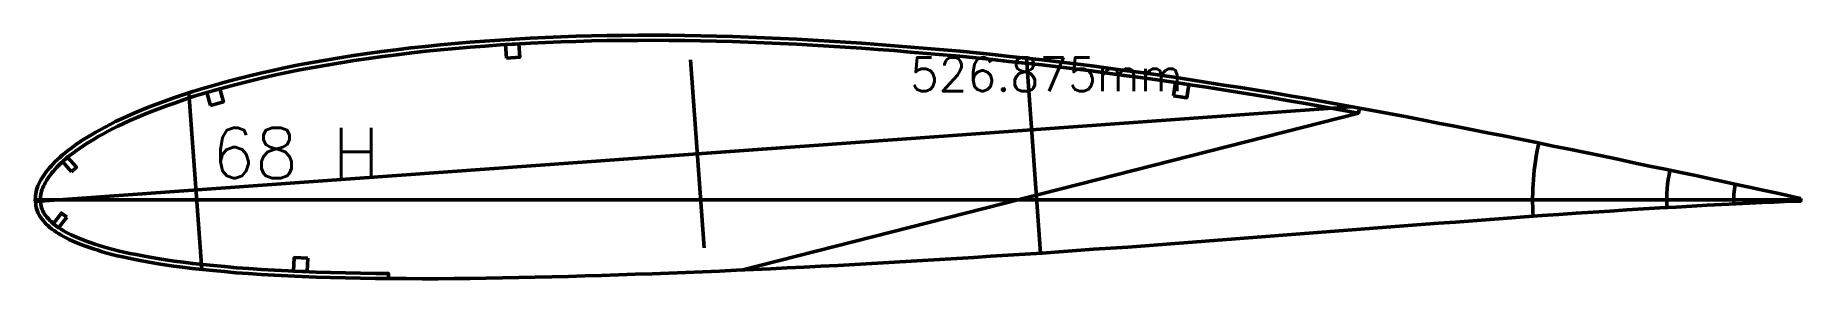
# Model space of a CAD drawing. Header units: metres. Extents: x -405 to 675, y -15418 to 133.
# Drawn here: x -198 to 329, y -13424 to -13351 of the extents above; entities that cross this region are included whole.
import ezdxf
from ezdxf.enums import TextEntityAlignment as Align

# ---------------------------------------------------------------- set-up
doc = ezdxf.new("R2010")
doc.units = ezdxf.units.M
for name, color, linetype, lineweight in [('FoilLayer', 7, 'Continuous', 50), ('RefFoilLayer', 7, 'Continuous', 50), ('StringerLayer', 7, 'Continuous', 50), ('SubLayer', 7, 'Continuous', 50), ('TextLayer', 7, 'Continuous', 50)]:
    doc.layers.add(name, color=color, linetype=linetype, lineweight=lineweight)
doc.styles.add('MSゴシック', font='romans')

msp = doc.modelspace()

# ---------------------------------------------------------------- texts
at = {"layer": 'TextLayer', "style": 'MSゴシック'}
msp.add_text('526.875mm', height=10, dxfattribs=at).set_placement((144.89, -13370.57), align=Align.BOTTOM_RIGHT)
msp.add_text('68 H', height=15, dxfattribs=at).set_placement((-144.89, -13393.55))

# ---------------------------------------------------------------- linework, layer by layer
at = {"layer": 'FoilLayer'}
msp.add_line((197.32, -13374.13), (13.17, -13421.01), dxfattribs=at)
msp.add_lwpolyline([(329.3, -13399.6), (327.48, -13399.21), (324.57, -13398.58), (321.42, -13397.89), (318.04, -13397.14), (314.42, -13396.37), (310.58, -13395.54), (306.54, -13394.66), (302.33, -13393.74), (297.97, -13392.81), (293.48, -13391.87), (288.88, -13390.92), (284.22, -13389.94), (279.5, -13388.94), (274.73, -13387.92), (269.93, -13386.92), (265.1, -13385.93), (260.24, -13384.95), (255.38, -13383.96), (250.5, -13382.95), (245.62, -13381.94), (240.73, -13380.95), (235.83, -13379.98), (230.92, -13379.04), (226.01, -13378.08), (221.11, -13377.1), (216.2, -13376.13), (211.29, -13375.16), (206.38, -13374.23), (201.46, -13373.34), (197.58, -13372.66), (197.32, -13374.13), (196.27, -13373.95), (191.34, -13373.06), (186.42, -13372.17), (181.51, -13371.29), (176.6, -13370.42), (171.68, -13369.59), (166.76, -13368.79), (161.83, -13368.01), (156.9, -13367.22), (151.98, -13366.43), (147.06, -13365.66), (142.15, -13364.92), (137.22, -13364.22), (132.29, -13363.53), (127.37, -13362.86), (122.45, -13362.19), (117.54, -13361.53), (112.62, -13360.91), (107.71, -13360.32), (102.79, -13359.76), (97.87, -13359.22), (92.96, -13358.67), (88.06, -13358.15), (83.16, -13357.64), (78.27, -13357.17), (73.37, -13356.73), (68.48, -13356.3), (63.59, -13355.89), (58.71, -13355.48), (53.84, -13355.1), (48.97, -13354.75), (44.12, -13354.44), (39.26, -13354.14), (34.42, -13353.85), (29.59, -13353.59), (24.77, -13353.35), (19.97, -13353.13), (15.19, -13352.94), (10.43, -13352.78), (5.7, -13352.65), (0.99, -13352.54), (-3.7, -13352.46), (-8.37, -13352.4), (-13.04, -13352.39), (-17.69, -13352.4), (-22.33, -13352.43), (-26.95, -13352.49), (-31.55, -13352.58), (-36.14, -13352.7), (-40.72, -13352.86), (-45.28, -13353.04), (-49.82, -13353.26), (-54.34, -13353.51), (-58.84, -13353.79), (-63.32, -13354.11), (-67.78, -13354.45), (-72.21, -13354.83), (-76.62, -13355.23), (-80.99, -13355.68), (-85.34, -13356.17), (-89.66, -13356.68), (-93.94, -13357.22), (-98.18, -13357.79), (-102.37, -13358.41), (-106.51, -13359.08), (-110.61, -13359.79), (-114.65, -13360.5), (-118.62, -13361.23), (-122.52, -13362), (-126.33, -13362.82), (-130.05, -13363.69), (-133.69, -13364.58), (-137.22, -13365.48), (-140.65, -13366.38), (-143.94, -13367.28), (-147.11, -13368.19), (-150.14, -13369.12), (-153.02, -13370.07), (-155.77, -13371.02), (-158.38, -13371.96), (-160.85, -13372.88), (-163.19, -13373.79), (-165.39, -13374.67), (-167.46, -13375.53), (-169.4, -13376.37), (-171.22, -13377.2), (-172.93, -13378.02), (-174.54, -13378.82), (-176.04, -13379.61), (-177.46, -13380.38), (-178.79, -13381.14), (-180.04, -13381.88), (-181.23, -13382.61), (-182.35, -13383.31), (-183.4, -13384), (-184.39, -13384.66), (-185.33, -13385.32), (-186.21, -13385.97), (-187.04, -13386.61), (-187.83, -13387.24), (-188.57, -13387.86), (-189.26, -13388.46), (-189.92, -13389.07), (-190.54, -13389.67), (-191.12, -13390.26), (-191.66, -13390.85), (-192.17, -13391.43), (-192.65, -13392.01), (-193.09, -13392.58), (-193.5, -13393.14), (-193.88, -13393.7), (-194.24, -13394.26), (-194.56, -13394.82), (-194.87, -13395.37), (-195.14, -13395.91), (-195.37, -13396.42), (-195.56, -13396.9), (-195.71, -13397.41), (-195.83, -13397.94), (-195.92, -13398.48), (-196, -13399.04), (-196.06, -13399.48), (-196.08, -13400), (-196.03, -13400.41), (-195.97, -13400.94), (-195.91, -13401.44), (-195.82, -13401.94), (-195.71, -13402.41), (-195.55, -13402.89), (-195.35, -13403.37), (-195.11, -13403.83), (-194.81, -13404.31), (-194.47, -13404.78), (-194.09, -13405.26), (-193.68, -13405.73), (-193.25, -13406.2), (-192.77, -13406.65), (-192.26, -13407.11), (-191.72, -13407.55), (-191.14, -13407.99), (-190.52, -13408.41), (-189.86, -13408.84), (-189.17, -13409.26), (-188.43, -13409.67), (-187.65, -13410.08), (-186.83, -13410.49), (-185.98, -13410.9), (-185.08, -13411.3), (-184.13, -13411.7), (-183.13, -13412.1), (-182.07, -13412.5), (-180.95, -13412.89), (-179.77, -13413.29), (-178.53, -13413.69), (-177.22, -13414.08), (-175.83, -13414.48), (-174.36, -13414.87), (-172.8, -13415.26), (-171.15, -13415.65), (-169.38, -13416.03), (-167.49, -13416.41), (-165.5, -13416.81), (-163.38, -13417.19), (-161.13, -13417.58), (-158.73, -13417.96), (-156.18, -13418.32), (-153.47, -13418.67), (-150.6, -13419.01), (-147.56, -13419.33), (-144.36, -13419.66), (-141.01, -13419.99), (-137.51, -13420.3), (-133.86, -13420.58), (-130.07, -13420.83), (-126.15, -13421.04), (-122.1, -13421.23), (-117.95, -13421.43), (-113.72, -13421.61), (-109.4, -13421.77), (-105, -13421.88), (-100.53, -13421.96), (-95.99, -13422.01), (-92.19, -13422.04), (-92.2, -13423.54), (-91.41, -13423.54), (-86.77, -13423.58), (-82.08, -13423.6), (-77.35, -13423.59), (-72.59, -13423.55), (-67.8, -13423.49), (-62.98, -13423.42), (-58.13, -13423.35), (-53.25, -13423.28), (-48.35, -13423.18), (-43.43, -13423.06), (-38.49, -13422.93), (-33.53, -13422.78), (-28.55, -13422.62), (-23.55, -13422.46), (-18.54, -13422.29), (-13.52, -13422.11), (-8.49, -13421.92), (-3.44, -13421.72), (1.61, -13421.52), (6.66, -13421.3), (11.72, -13421.08), (16.76, -13420.85), (21.8, -13420.62), (26.83, -13420.38), (31.87, -13420.14), (36.9, -13419.88), (41.94, -13419.61), (46.99, -13419.33), (52.05, -13419.04), (57.11, -13418.77), (62.17, -13418.49), (67.25, -13418.2), (72.32, -13417.88), (77.4, -13417.55), (82.49, -13417.22), (87.59, -13416.91), (92.69, -13416.6), (97.79, -13416.28), (102.9, -13415.93), (108.01, -13415.55), (113.13, -13415.17), (118.25, -13414.82), (123.38, -13414.48), (128.51, -13414.13), (133.64, -13413.75), (138.77, -13413.34), (143.9, -13412.94), (149.04, -13412.55), (154.19, -13412.18), (159.33, -13411.81), (164.48, -13411.42), (169.63, -13411), (174.78, -13410.58), (179.93, -13410.18), (185.08, -13409.79), (190.23, -13409.41), (195.39, -13409.04), (200.55, -13408.64), (205.7, -13408.22), (210.85, -13407.81), (216.01, -13407.42), (221.16, -13407.03), (226.32, -13406.67), (231.47, -13406.28), (236.61, -13405.88), (241.76, -13405.49), (246.89, -13405.11), (252.02, -13404.75), (257.14, -13404.41), (262.25, -13404.06), (267.33, -13403.72), (272.39, -13403.38), (277.41, -13403.06), (282.39, -13402.75), (287.29, -13402.45), (292.12, -13402.19), (296.83, -13401.93), (301.4, -13401.68), (305.81, -13401.44), (310.03, -13401.23), (314.01, -13401.05), (317.76, -13400.88), (321.25, -13400.72), (324.48, -13400.58), (327.45, -13400.47), (329.3, -13400.4)], close=True, dxfattribs=at)
at = {"layer": 'RefFoilLayer'}
msp.add_lwpolyline([(329.3, -13399.6), (327.48, -13399.21), (324.57, -13398.58), (321.42, -13397.89), (318.04, -13397.14), (314.42, -13396.37), (310.58, -13395.54), (306.54, -13394.66), (302.33, -13393.74), (297.97, -13392.81), (293.48, -13391.87), (288.88, -13390.92), (284.22, -13389.94), (279.5, -13388.94), (274.73, -13387.92), (269.93, -13386.92), (265.1, -13385.93), (260.24, -13384.95), (255.38, -13383.96), (250.5, -13382.95), (245.62, -13381.94), (240.73, -13380.95), (235.83, -13379.98), (230.92, -13379.04), (226.01, -13378.08), (221.11, -13377.1), (216.2, -13376.13), (211.29, -13375.16), (206.38, -13374.23), (201.46, -13373.34), (196.53, -13372.47), (191.61, -13371.59), (186.69, -13370.7), (181.77, -13369.81), (176.85, -13368.94), (171.92, -13368.11), (166.99, -13367.31), (162.06, -13366.53), (157.14, -13365.74), (152.21, -13364.95), (147.29, -13364.18), (142.36, -13363.44), (137.43, -13362.73), (132.5, -13362.05), (127.57, -13361.37), (122.65, -13360.7), (117.72, -13360.04), (112.8, -13359.42), (107.88, -13358.83), (102.96, -13358.27), (98.04, -13357.73), (93.12, -13357.18), (88.21, -13356.65), (83.31, -13356.15), (78.4, -13355.68), (73.5, -13355.23), (68.6, -13354.81), (63.71, -13354.39), (58.83, -13353.99), (53.95, -13353.61), (49.07, -13353.26), (44.21, -13352.94), (39.35, -13352.64), (34.5, -13352.36), (29.66, -13352.09), (24.83, -13351.85), (20.02, -13351.63), (15.24, -13351.44), (10.48, -13351.28), (5.74, -13351.15), (1.02, -13351.04), (-3.68, -13350.96), (-8.37, -13350.9), (-13.04, -13350.89), (-17.7, -13350.9), (-22.35, -13350.93), (-26.98, -13350.99), (-31.59, -13351.08), (-36.19, -13351.2), (-40.78, -13351.36), (-45.35, -13351.55), (-49.9, -13351.76), (-54.43, -13352.01), (-58.94, -13352.3), (-63.44, -13352.61), (-67.91, -13352.95), (-72.35, -13353.34), (-76.77, -13353.74), (-81.16, -13354.19), (-85.52, -13354.68), (-89.85, -13355.19), (-94.14, -13355.73), (-98.39, -13356.31), (-102.6, -13356.93), (-106.76, -13357.6), (-110.87, -13358.31), (-114.92, -13359.03), (-118.91, -13359.76), (-122.83, -13360.54), (-126.67, -13361.36), (-130.41, -13362.23), (-134.06, -13363.12), (-137.6, -13364.03), (-141.04, -13364.93), (-144.36, -13365.84), (-147.55, -13366.76), (-150.6, -13367.7), (-153.51, -13368.65), (-156.28, -13369.6), (-158.91, -13370.55), (-161.4, -13371.49), (-163.75, -13372.4), (-165.96, -13373.29), (-168.06, -13374.16), (-170.02, -13375.01), (-171.87, -13375.85), (-173.6, -13376.68), (-175.23, -13377.49), (-176.76, -13378.3), (-178.2, -13379.08), (-179.55, -13379.85), (-180.83, -13380.6), (-182.03, -13381.34), (-183.17, -13382.05), (-184.24, -13382.75), (-185.26, -13383.44), (-186.22, -13384.11), (-187.12, -13384.78), (-187.98, -13385.44), (-188.79, -13386.09), (-189.56, -13386.73), (-190.28, -13387.36), (-190.96, -13388), (-191.61, -13388.62), (-192.22, -13389.24), (-192.79, -13389.86), (-193.33, -13390.48), (-193.84, -13391.09), (-194.31, -13391.7), (-194.75, -13392.3), (-195.15, -13392.9), (-195.53, -13393.5), (-195.88, -13394.1), (-196.21, -13394.7), (-196.51, -13395.29), (-196.78, -13395.89), (-197, -13396.49), (-197.18, -13397.09), (-197.31, -13397.68), (-197.41, -13398.27), (-197.49, -13398.87), (-197.55, -13399.42), (-197.58, -13400), (-197.52, -13400.56), (-197.46, -13401.13), (-197.39, -13401.71), (-197.28, -13402.3), (-197.13, -13402.89), (-196.93, -13403.48), (-196.68, -13404.06), (-196.38, -13404.64), (-196.03, -13405.18), (-195.65, -13405.72), (-195.22, -13406.25), (-194.77, -13406.76), (-194.29, -13407.28), (-193.77, -13407.78), (-193.21, -13408.27), (-192.62, -13408.75), (-191.99, -13409.22), (-191.33, -13409.68), (-190.63, -13410.12), (-189.9, -13410.56), (-189.13, -13411), (-188.32, -13411.42), (-187.48, -13411.85), (-186.59, -13412.27), (-185.66, -13412.68), (-184.68, -13413.1), (-183.65, -13413.51), (-182.57, -13413.91), (-181.43, -13414.31), (-180.23, -13414.72), (-178.96, -13415.12), (-177.63, -13415.52), (-176.22, -13415.93), (-174.72, -13416.33), (-173.14, -13416.72), (-171.46, -13417.11), (-169.68, -13417.5), (-167.78, -13417.88), (-165.77, -13418.28), (-163.63, -13418.67), (-161.36, -13419.06), (-158.94, -13419.44), (-156.37, -13419.81), (-153.65, -13420.16), (-150.76, -13420.5), (-147.71, -13420.82), (-144.51, -13421.15), (-141.14, -13421.48), (-137.62, -13421.8), (-133.96, -13422.07), (-130.15, -13422.32), (-126.22, -13422.54), (-122.17, -13422.73), (-118.02, -13422.92), (-113.77, -13423.11), (-109.43, -13423.27), (-105.02, -13423.38), (-100.54, -13423.46), (-96, -13423.51), (-91.41, -13423.54), (-86.77, -13423.58), (-82.08, -13423.6), (-77.35, -13423.59), (-72.59, -13423.55), (-67.8, -13423.49), (-62.98, -13423.42), (-58.13, -13423.35), (-53.25, -13423.28), (-48.35, -13423.18), (-43.43, -13423.06), (-38.49, -13422.93), (-33.53, -13422.78), (-28.55, -13422.62), (-23.55, -13422.46), (-18.54, -13422.29), (-13.52, -13422.11), (-8.49, -13421.92), (-3.44, -13421.72), (1.61, -13421.52), (6.66, -13421.3), (11.72, -13421.08), (16.76, -13420.85), (21.8, -13420.62), (26.83, -13420.38), (31.87, -13420.14), (36.9, -13419.88), (41.94, -13419.61), (46.99, -13419.33), (52.05, -13419.04), (57.11, -13418.77), (62.17, -13418.49), (67.25, -13418.2), (72.32, -13417.88), (77.4, -13417.55), (82.49, -13417.22), (87.59, -13416.91), (92.69, -13416.6), (97.79, -13416.28), (102.9, -13415.93), (108.01, -13415.55), (113.13, -13415.17), (118.25, -13414.82), (123.38, -13414.48), (128.51, -13414.13), (133.64, -13413.75), (138.77, -13413.34), (143.9, -13412.94), (149.04, -13412.55), (154.19, -13412.18), (159.33, -13411.81), (164.48, -13411.42), (169.63, -13411), (174.78, -13410.58), (179.93, -13410.18), (185.08, -13409.79), (190.23, -13409.41), (195.39, -13409.04), (200.55, -13408.64), (205.7, -13408.22), (210.85, -13407.81), (216.01, -13407.42), (221.16, -13407.03), (226.32, -13406.67), (231.47, -13406.28), (236.61, -13405.88), (241.76, -13405.49), (246.89, -13405.11), (252.02, -13404.75), (257.14, -13404.41), (262.25, -13404.06), (267.33, -13403.72), (272.39, -13403.38), (277.41, -13403.06), (282.39, -13402.75), (287.29, -13402.45), (292.12, -13402.19), (296.83, -13401.93), (301.4, -13401.68), (305.81, -13401.44), (310.03, -13401.23), (314.01, -13401.05), (317.76, -13400.88), (321.25, -13400.72), (324.48, -13400.58), (327.45, -13400.47), (329.3, -13400.4)], close=True, dxfattribs=at)
at = {"layer": 'StringerLayer'}
for points in [[(-56.97, -13357.68), (-52.98, -13357.43), (-53.23, -13353.44), (-57.22, -13353.69), (-56.97, -13357.68)], [(142.09, -13368.96), (146.05, -13369.56), (146.65, -13365.6), (142.69, -13365), (142.09, -13368.96)], [(-145.29, -13371.83), (-141.44, -13370.72), (-142.55, -13366.88), (-146.4, -13367.98), (-145.29, -13371.83)], [(-186.81, -13391.63), (-185.31, -13390.32), (-187.94, -13387.3), (-189.44, -13388.62), (-186.81, -13391.63)], [(-188.2, -13405.19), (-189.8, -13403.99), (-192.21, -13407.18), (-190.61, -13408.39), (-188.2, -13405.19)], [(-116.29, -13417.5), (-120.29, -13417.31), (-120.48, -13421.31), (-116.48, -13421.49), (-116.29, -13417.5)]]:
    msp.add_lwpolyline(points, dxfattribs=at)
at = {"layer": 'SubLayer'}
for p, q in [((-2.02, -13358.25), (2.02, -13414.36)), ((98.2, -13357.74), (102.4, -13415.96)), ((-151.71, -13368.06), (-147.9, -13420.8)), ((195.13, -13372.22), (-197.52, -13400.56)), ((-27.47, -13388.29), (27.47, -13384.32)), ((-197.58, -13400), (329.3, -13400))]:
    msp.add_line(p, q, dxfattribs=at)
for radius, start, end in [(80, 167.7843, -176.466), (40, 167.2992, -176.6508), (20, 166.6363, -176.3786)]:
    msp.add_arc((329.3, -13400), radius, start, end, dxfattribs=at)

msp.set_redraw_order([(e.dxf.handle, doc.entitydb.next_handle()) for e in msp.query("TEXT MTEXT ATTDEF DIMENSION ARC_DIMENSION")])  # texts and dimensions are drawn at this point

doc.saveas('drawing.dxf')
